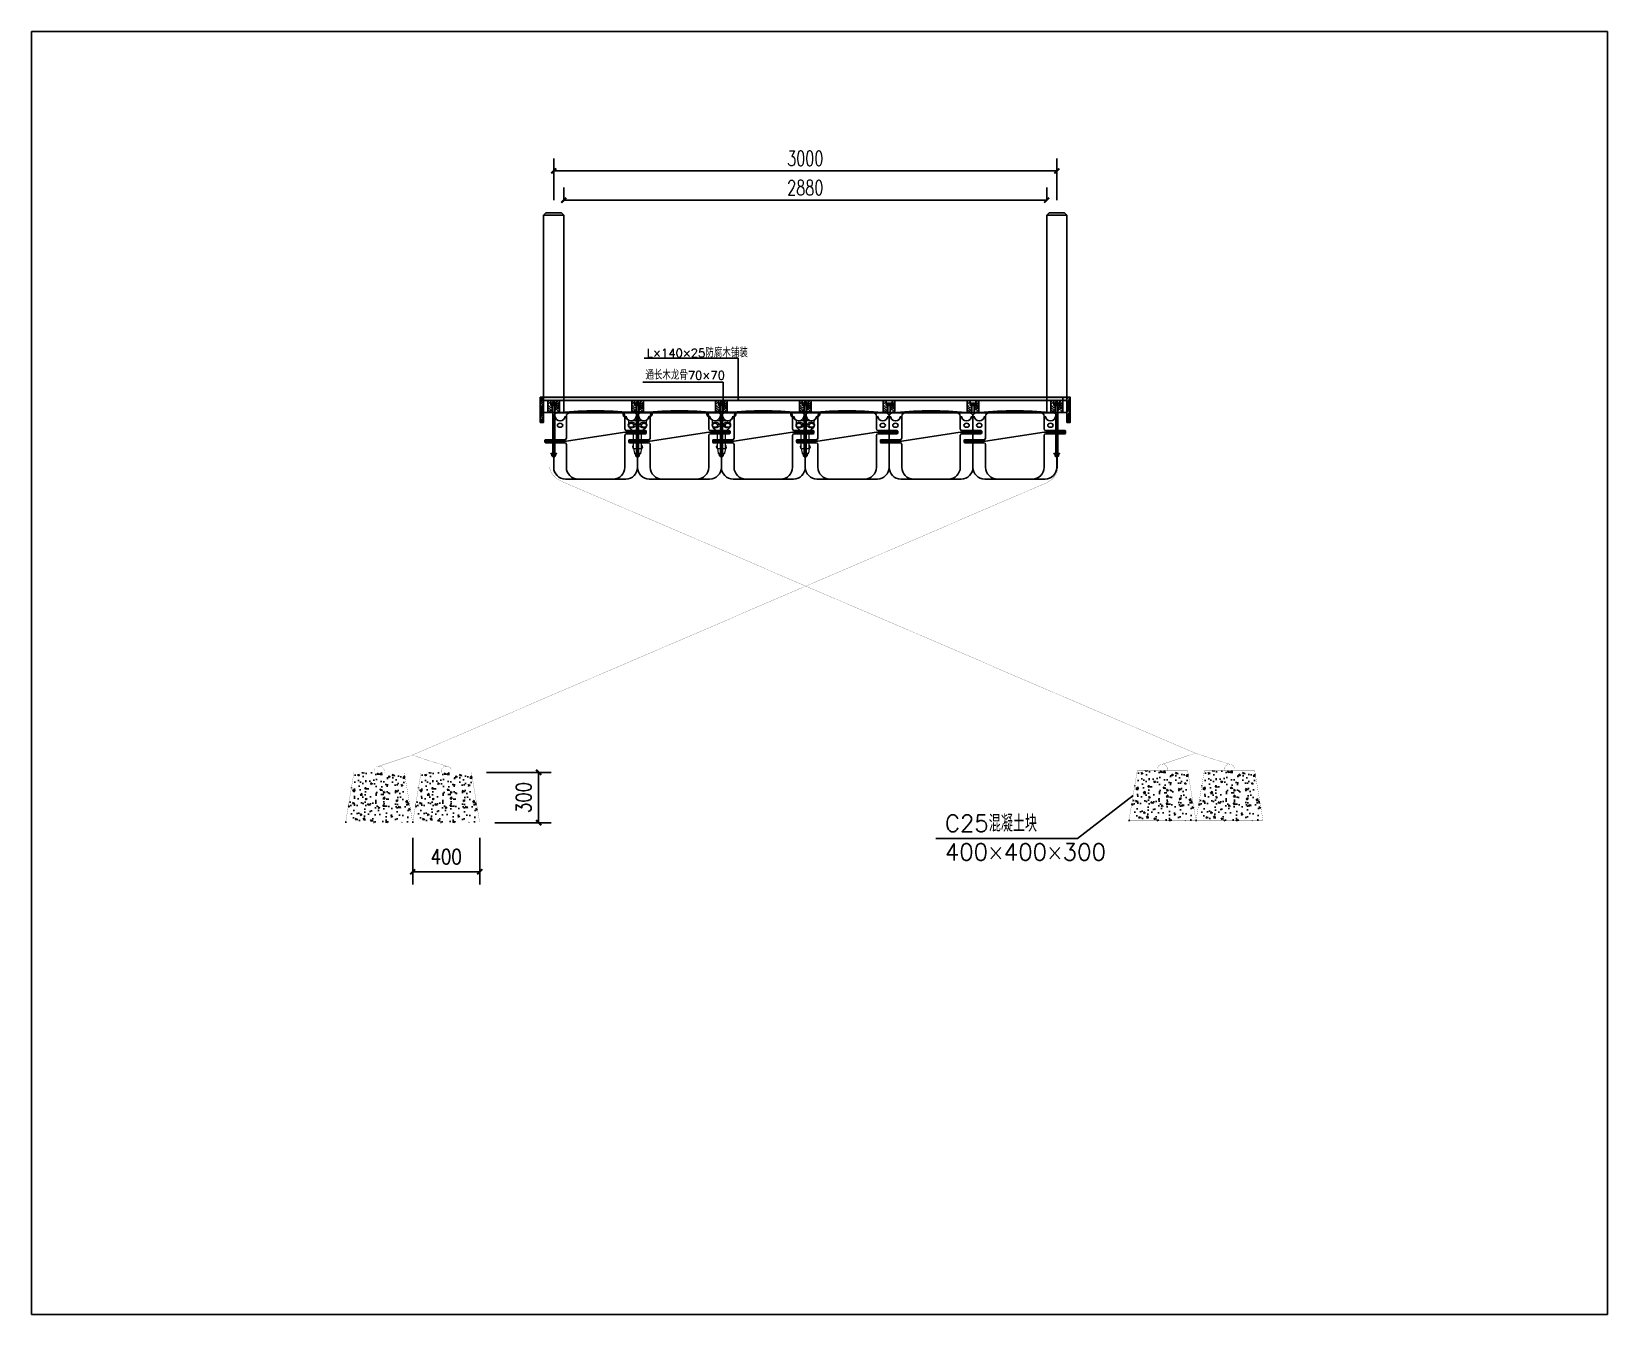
# Model space of a CAD drawing. Header units: millimetres. Extents: x -1822632 to -1305911, y 1206448 to 1536160.
# Drawn here: x -1804420 to -1795022, y 1238661 to 1246308 of the extents above; entities that cross this region are included whole.
import ezdxf

# ---------------------------------------------------------------- set-up
doc = ezdxf.new("R2010")
doc.units = ezdxf.units.MM
doc.header["$LTSCALE"] = 1000
doc.layers.get('0').update_dxf_attribs({"linetype": 'CONTINUOUS'})
doc.layers.get('DEFPOINTS').update_dxf_attribs({"linetype": 'CONTINUOUS'})
for name, color, linetype in [('DIM_LEAD', 3, 'CONTINUOUS'), ('FT', 252, 'CONTINUOUS'), ('PUB_DIM', 3, 'CONTINUOUS'), ('PUB_TEXT', 7, 'CONTINUOUS'), ('W- bollard系船栓', 4, 'CONTINUOUS'), ('固定锚', 38, 'CONTINUOUS'), ('木龙骨', 25, 'CONTINUOUS'), ('栏杆', 16, 'CONTINUOUS'), ('浮栈道码头木地板', 44, 'CONTINUOUS'), ('浮桥木地板', 44, 'CONTINUOUS'), ('短销钉', 253, 'CONTINUOUS')]:
    doc.layers.add(name, color=color, linetype=linetype)
doc.styles.add('_TCH_DIM', font='SIMPLEX.shx', dxfattribs={"width": 0.7, "bigfont": 'GBCBIG.shx'})
doc.styles.add('_TCH_DIM_T3', font='SIMPLEX', dxfattribs={"width": 0.705882, "bigfont": 'GBCBIG'})
doc.styles.add('dim_font', font='SIMPLEX.shx', dxfattribs={"width": 0.8})
doc.dimstyles.new('_T&30', dxfattribs={"dimtxt": 89.25, "dimasz": 30, "dimexe": 75, "dimexo": 90, "dimgap": 30, "dimtad": 1, "dimdec": 0, "dimzin": 0, "dimdsep": 46, "dimtxsty": '_TCH_DIM_T3', "dimblk": 'ARCHTICK', "dimcen": 0.09, "dimclrt": 7, "dimazin": 2, "dimtfac": 1, "dimtdec": 0, "dimtix": 1, "dimtmove": 2, "dimatfit": 3, "dimfxl": 1, "dimtolj": 1, "dimtzin": 0, "dimarcsym": 0})
doc.dimstyles.new('DIMN30', dxfattribs={"dimscale": 0.3, "dimtxt": 300, "dimasz": 100, "dimexe": 250, "dimexo": 300, "dimgap": 150, "dimtad": 1, "dimdec": 0, "dimzin": 0, "dimdsep": 46, "dimtxsty": 'dim_font', "dimblk": 'ARCHTICK', "dimcen": 0.09, "dimclrt": 7, "dimazin": 2, "dimtfac": 1, "dimtdec": 0, "dimtix": 1, "dimtmove": 2, "dimatfit": 3, "dimldrblk": 'ARCHTICK', "dimfxl": 1, "dimtolj": 1, "dimtzin": 0, "dimarcsym": 0})

msp = doc.modelspace()

# ---------------------------------------------------------------- texts
at = {"layer": 'PUB_TEXT', "style": '_TCH_DIM'}
for s, height, p in [('L×140×25防腐木铺装', 50.6383, (-1800750.645, 1244366.782, 0)), ('通长木龙骨70×70', 50.6383, (-1800758.988, 1244233.625, 0)), ('C25混凝土块', 100, (-1798973.117, 1241538.235, 0)), ('400×400×300', 100, (-1798973.117, 1241367.53, 0))]:
    msp.add_text(s, height=height, dxfattribs=at).set_placement(p)

# ---------------------------------------------------------------- blocks, each defined once
blk = doc.blocks.new('_ARCHTICK')
at = {"color": 0, "linetype": 'ByBlock', "const_width": 0.4}
blk.add_lwpolyline([(-0.5, -0.5), (0.5, 0.5)], dxfattribs=at)
blk = doc.blocks.new('*D22')
at = {"layer": 'DEFPOINTS', "color": 0, "transparency": 16777216}
for p in [(-1801796.7, 1241892.3), (-1801395.5, 1241892.3), (-1801746.7, 1241592.3)]:
    blk.add_point(p, dxfattribs=at)
at = {"layer": 'PUB_DIM', "color": 0, "lineweight": -2, "transparency": 16777216}
for p, q in [((-1801706.7, 1241892.3), (-1801320.5, 1241892.3)), ((-1801395.5, 1241592.3), (-1801395.5, 1241892.3)), ((-1801656.7, 1241592.3), (-1801320.5, 1241592.3))]:
    blk.add_line(p, q, dxfattribs=at)
at = {"layer": 'PUB_DIM', "color": 0, "lineweight": -2, "transparency": 16777216, "xscale": 30, "yscale": 30, "zscale": 30}
for p, rotation in [((-1801395.5, 1241892.3), 90), ((-1801395.5, 1241592.3), 270)]:
    blk.add_blockref('_ARCHTICK', p, dxfattribs=dict(at, rotation=rotation))
at = {"layer": 'PUB_DIM', "color": 7, "transparency": 16777216, "insert": (-1801485.5, 1241742.3), "char_height": 90, "attachment_point": 5, "rotation": 90, "style": 'dim_font'}
blk.add_mtext('\\A1;300', dxfattribs=at)
blk = doc.blocks.new('*D23')
at = {"layer": 'DEFPOINTS', "color": 0, "transparency": 16777216}
for p in [(-1802146.7, 1241592.3), (-1801746.7, 1241592.3), (-1801746.7, 1241299.5)]:
    blk.add_point(p, dxfattribs=at)
at = {"layer": 'PUB_DIM', "color": 0, "lineweight": -2, "transparency": 16777216}
for p, q in [((-1802146.7, 1241502.3), (-1802146.7, 1241224.5)), ((-1801746.7, 1241502.3), (-1801746.7, 1241224.5)), ((-1802146.7, 1241299.5), (-1801746.7, 1241299.5))]:
    blk.add_line(p, q, dxfattribs=at)
at = {"layer": 'PUB_DIM', "color": 0, "lineweight": -2, "transparency": 16777216, "xscale": 30, "yscale": 30, "zscale": 30, "rotation": 180}
blk.add_blockref('_ARCHTICK', (-1802146.7, 1241299.5), dxfattribs=at)
at = {"layer": 'PUB_DIM', "color": 0, "lineweight": -2, "transparency": 16777216, "xscale": 30, "yscale": 30, "zscale": 30}
blk.add_blockref('_ARCHTICK', (-1801746.7, 1241299.5), dxfattribs=at)
at = {"layer": 'PUB_DIM', "color": 7, "transparency": 16777216, "insert": (-1801946.7, 1241389.5), "char_height": 90, "attachment_point": 5, "style": 'dim_font'}
blk.add_mtext('\\A1;400', dxfattribs=at)
blk = doc.blocks.new('dxd')
at = {"layer": '短销钉', "lineweight": 13}
for p, q in [((-85.7, 227.1), (-55.8, 200.2)), ((-79, 244.5), (79, 244.5)), ((-77.5, 244.5), (-77.5, 246.5)), ((-77.5, 246.5), (77.5, 246.5)), ((-52.5, 180.1), (-52.5, 192.7)), ((-42.5, 197.2), (42.5, 197.2)), ((52.5, 180.1), (52.5, 192.7)), ((85.7, 227.1), (55.8, 200.2)), ((77.5, 244.5), (77.5, 246.5)), ((-48.8, 152.9), (-27.7, 135.8)), ((-24, 30), (-24, 128)), ((-19.2, 132.8), (19.2, 132.8)), ((24, 30), (24, 128)), ((48.8, 152.9), (27.7, 135.8)), ((-29, 38.9), (-29, 45)), ((-26, 48), (-24, 48)), ((-24, 30), (24, 30)), ((-24, 30), (-18.4, 2)), ((-16, 0), (16, 0)), ((-6, 39), (-6, 44.3)), ((6, 39), (6, 44.3)), ((24, 30), (18.4, 2)), ((26, 48), (24, 48)), ((29, 38.9), (29, 45))]:
    blk.add_line(p, q, dxfattribs=at)
at = {"layer": '短销钉', "lineweight": 13, "ltscale": 0.1}
for p, q in [((-18.4, 2), (-18, 0)), ((-18, 0), (-16, 0)), ((16, 0), (18, 0)), ((18.4, 2), (18, 0))]:
    blk.add_line(p, q, dxfattribs=at)
at = {"layer": '短销钉', "lineweight": 13}
for centre, radius, start, end in [((-79, 234.5), 10, 90, 228.00092), ((0, -1254.1), 1502.6, 87.04345, 92.95655), ((-62.5, 192.7), 10, 0, 48.00092), ((62.5, 192.7), 10, 131.99908, 180), ((79, 234.5), 10, 311.99908, 90), ((-43.5, 170), 13.5, 126.56574, 231), ((-42.5, 160.6), 10, 184.14788, 231), ((-34.5, 185.6), 31.4, 236.13806, 303.55692), ((-34.5, 154.5), 31.4, 56.41658, 122.85309), ((-34, 128), 10, 0, 51), ((-25.5, 170), 13.5, 308.36964, 51.90106), ((25.5, 170), 13.5, 128.09894, 231.63036), ((34.5, 185.6), 31.4, 236.43853, 303.86649), ((34.5, 154.5), 31.3, 57.12872, 123.60194), ((34, 128), 10, 129, 180), ((42.5, 160.6), 10, 309, 355.85212), ((43.5, 170), 13.5, 309, 53.43426), ((-26, 45), 3, 90, 180), ((-16, 2.5), 2.5, 191.30993, 270), ((-3, 44.3), 3, 115.37693, 180), ((0, 38), 10, 64.62307, 115.37693), ((3, 44.3), 3, 0, 64.62307), ((16, 2.5), 2.5, 270, 348.69007), ((26, 45), 3, 0, 90)]:
    blk.add_arc(centre, radius, start, end, dxfattribs=at)
for centre, major_axis, start_param, end_param in [((-23, 38.9), (0, -9), 4.712389, 6.115737), ((0, 39), (0, 9), 1.570796, 4.712389)]:
    blk.add_ellipse(centre, major_axis=major_axis, ratio=0.666667, start_param=start_param, end_param=end_param, dxfattribs=at)
at = {"layer": '短销钉', "lineweight": 13, "extrusion": (0, 0, -1)}
blk.add_ellipse((23, 38.9), major_axis=(0, -9), ratio=0.666667, start_param=4.712389, end_param=6.115737, dxfattribs=at)
blk = doc.blocks.new('ft')
at = {"layer": 'FT'}
for p, q in [((-230, 395), (230, 395)), ((-208.5, 397), (208.2, 397)), ((-208.5, 397), (-208.5, 395)), ((208.2, 397), (208.2, 395)), ((-250, 234.5), (-250, 375)), ((-174.3, 244.5), (-174.3, 375)), ((174.3, 298.5), (174.3, 375)), ((184.3, 288.5), (298.1, 288.5)), ((250, 375), (250, 288.5)), ((-302, 225.5), (-174.3, 225.5)), ((-298, 234.5), (-184.3, 234.5)), ((-298, 216.5), (-184.3, 216.5)), ((-250, 70), (-250, 216.5)), ((174.3, 279.5), (-174.3, 225.5)), ((-174.3, 206.5), (-174.3, 70)), ((174.3, 279.5), (302.1, 279.5)), ((174.3, 260.5), (174.3, 70)), ((184.3, 270.5), (298.1, 270.5)), ((250, 270.5), (250, 70)), ((-180, 0), (180, 0))]:
    blk.add_line(p, q, dxfattribs=at)
at = {"layer": 'FT', "ltscale": 0.5}
for p, q in [((302.1, 284.5), (302.1, 274.5)), ((-302, 230.5), (-302, 220.5))]:
    blk.add_line(p, q, dxfattribs=at)
at = {"layer": 'FT'}
for centre, radius, start, end in [((-230, 375), 20, 90, 180), ((-0.2, -1768.5), 2175.5, 84.50426, 95.49574), ((-154.3, 375), 20, 90, 180), ((154.3, 375), 20, 0, 90), ((230, 375), 20, 0, 90), ((184.3, 298.5), 10, 180, 270), ((-298, 220.5), 4, 180, 270), ((-184.3, 244.5), 10, 270, 0), ((-184.3, 206.5), 10, 0, 90), ((184.3, 260.5), 10, 90, 180), ((298.1, 274.5), 4, 270, 0), ((-180, 70), 70, 180, 270), ((-104.3, 70), 70, 180, 270), ((104.3, 70), 70, 270, 0), ((180, 70), 70, 270, 0)]:
    blk.add_arc(centre, radius, start, end, dxfattribs=at)
at = {"layer": 'FT', "ltscale": 0.5}
for centre, start, end in [((298.1, 284.5), 0, 90), ((-298, 230.5), 90, 180)]:
    blk.add_arc(centre, 4, start, end, dxfattribs=at)
at = {"layer": 'FT', "extrusion": (0, 0, -1)}
blk.add_ellipse((-212.1, 375), major_axis=(-30.4, 0), ratio=0.921809, start_param=3.141593, end_param=6.283185, dxfattribs=at)
at = {"layer": 'FT'}
blk.add_ellipse((-212.1, 320.5), major_axis=(-16, 0), ratio=0.75, dxfattribs=at)
blk.add_ellipse((211.9, 375.4), major_axis=(30.4, 0.1), ratio=0.921809, start_param=3.141593, end_param=6.283185, dxfattribs=at)
at = {"layer": 'FT', "extrusion": (0, 0, -1)}
blk.add_ellipse((212.1, 320.5), major_axis=(16, 0), ratio=0.75, dxfattribs=at)
blk = doc.blocks.new('*D21')
at = {"layer": 'DEFPOINTS', "color": 0, "transparency": 16777216}
for p in [(-1798305.8, 1245477.2), (-1801305.8, 1245212.9, 0), (-1798305.8, 1245212.9, 0)]:
    blk.add_point(p, dxfattribs=at)
at = {"layer": 'PUB_DIM', "color": 0, "lineweight": -2, "transparency": 16777216}
for p, q in [((-1801305.8, 1245302.9), (-1801305.8, 1245552.2)), ((-1798305.8, 1245302.9), (-1798305.8, 1245552.2)), ((-1801305.8, 1245477.2), (-1798305.8, 1245477.2))]:
    blk.add_line(p, q, dxfattribs=at)
at = {"layer": 'PUB_DIM', "color": 0, "lineweight": -2, "transparency": 16777216, "xscale": 30, "yscale": 30, "zscale": 30, "rotation": 180}
blk.add_blockref('_ARCHTICK', (-1801305.8, 1245477.2), dxfattribs=at)
at = {"layer": 'PUB_DIM', "color": 0, "lineweight": -2, "transparency": 16777216, "xscale": 30, "yscale": 30, "zscale": 30}
blk.add_blockref('_ARCHTICK', (-1798305.8, 1245477.2), dxfattribs=at)
at = {"layer": 'PUB_DIM', "color": 7, "transparency": 16777216, "insert": (-1799805.8, 1245551.8), "char_height": 89.25, "attachment_point": 5, "style": '_TCH_DIM_T3'}
blk.add_mtext('\\A1;3000', dxfattribs=at)
blk = doc.blocks.new('*D24')
at = {"layer": 'DEFPOINTS', "color": 0, "transparency": 16777216}
for p in [(-1798365.8, 1245303.1), (-1801245.8, 1245213.1, 0), (-1798365.8, 1245213.1, 0)]:
    blk.add_point(p, dxfattribs=at)
at = {"layer": 'PUB_DIM', "color": 0, "lineweight": -2, "transparency": 16777216}
for p, q in [((-1801245.8, 1245303.1), (-1801245.8, 1245378.1)), ((-1798365.8, 1245303.1), (-1798365.8, 1245378.1)), ((-1801245.8, 1245303.1), (-1798365.8, 1245303.1))]:
    blk.add_line(p, q, dxfattribs=at)
at = {"layer": 'PUB_DIM', "color": 0, "lineweight": -2, "transparency": 16777216, "xscale": 30, "yscale": 30, "zscale": 30, "rotation": 180}
blk.add_blockref('_ARCHTICK', (-1801245.8, 1245303.1), dxfattribs=at)
at = {"layer": 'PUB_DIM', "color": 0, "lineweight": -2, "transparency": 16777216, "xscale": 30, "yscale": 30, "zscale": 30}
blk.add_blockref('_ARCHTICK', (-1798365.8, 1245303.1), dxfattribs=at)
at = {"layer": 'PUB_DIM', "color": 7, "transparency": 16777216, "insert": (-1799805.8, 1245377.7), "char_height": 89.25, "attachment_point": 5, "style": '_TCH_DIM_T3'}
blk.add_mtext('\\A1;2880', dxfattribs=at)

# ---------------------------------------------------------------- dimensions: what is measured, and where the dimension line sits
at = {"layer": 'PUB_DIM'}
for base, p1, p2, picture, middle in [((-1798305.831, 1245477.212), (-1801305.831, 1245212.896, 0), (-1798305.831, 1245212.896, 0), '*D21', (-1799805.831, 1245551.837)), ((-1798365.831, 1245303.055), (-1801245.831, 1245213.055, 0), (-1798365.831, 1245213.055, 0), '*D24', (-1799805.831, 1245377.68))]:
    dim = msp.add_linear_dim(base=base, p1=p1, p2=p2, dimstyle='_T&30', dxfattribs=at)
    dim.commit()
    dim.dimension.update_dxf_attribs({"geometry": picture, "text_midpoint": middle})
at = {"layer": 'PUB_DIM', "color": 3}
dim = msp.add_linear_dim(base=(-1801395.501, 1241892.331, 0), p1=(-1801746.733, 1241592.331, 0), p2=(-1801796.733, 1241892.331, 0), angle=90, dimstyle='DIMN30', dxfattribs=at)
dim.commit()
dim.dimension.update_dxf_attribs({"geometry": '*D22', "text_midpoint": (-1801485.501, 1241742.331, 0)})
dim = msp.add_linear_dim(base=(-1801746.733, 1241299.504, 0), p1=(-1802146.733, 1241592.331, 0), p2=(-1801746.733, 1241592.331, 0), dimstyle='DIMN30', dxfattribs=at)
dim.commit()
dim.dimension.update_dxf_attribs({"geometry": '*D23', "text_midpoint": (-1801946.733, 1241389.504, 0)})

# ---------------------------------------------------------------- hatches: boundary and pattern name
h = msp.add_hatch()
h.set_pattern_fill('木纹01', color=8, scale=25, style=0)
h.set_pattern_definition([(0, (-1808184.52, 1241661.33), (100, 100), [5, -95]), (0, (-1808254.52, 1241671.33), (100, 100), [10, -90]), (0, (-1808189.52, 1241676.33), (100, 100), [5, -95]), (0, (-1808249.52, 1241686.33), (100, 100), [5, -95]), (0, (-1808189.52, 1241691.33), (100, 100), [5, -95]), (0, (-1808244.52, 1241696.33), (100, 100), [5, -95]), (0, (-1808189.52, 1241701.33), (100, 100), [5, -95]), (0, (-1808244.52, 1241711.33), (100, 100), [5, -55, 5, -35]), (0, (-1808244.52, 1241721.33), (100, 100), [10, -50, 5, -35]), (0, (-1808249.52, 1241736.33), (100, 100), [5, -15, 5, -40, 5, -30]), (0, (-1808254.52, 1241746.33), (100, 100), [5, -20, 10, -65]), (0, (-1808189.52, 1241751.33), (100, 100), [5, -95]), (0, (-1808254.52, 1241756.33), (100, 100), [5, -25, 5, -65]), (45, (-1808264.52, 1241661.33), (1e-14, 100), [14.1421, -127.2793]), (45, (-1808179.52, 1241661.33), (1e-14, 100), [28.2843, -113.1371]), (45, (-1808179.52, 1241711.33), (1e-14, 100), [7.071, -134.3504]), (45, (-1808264.52, 1241721.33), (1e-14, 100), [21.2132, -120.2082]), (45, (-1808179.52, 1241721.33), (1e-14, 100), [35.3553, -106.066]), (45, (-1808179.52, 1241736.33), (1e-14, 100), [21.2132, -120.2082]), (315, (-1808199.52, 1241746.33), (100, -2e-14), [7.071, -134.3504]), (315, (-1808234.52, 1241666.33), (100, -2e-14), [14.1421, -127.2793]), (315, (-1808229.52, 1241706.33), (100, -2e-14), [14.1421, -127.2793]), (315, (-1808199.52, 1241686.33), (100, -2e-14), [14.1421, -127.2793]), (315, (-1808204.52, 1241726.33), (100, -2e-14), [14.1421, -127.2793]), (315, (-1808199.52, 1241736.33), (100, -2e-14), [21.2132, -120.2082]), (315, (-1808224.52, 1241676.33), (100, -2e-14), [21.2132, -120.2082]), (315, (-1808209.52, 1241681.33), (100, -2e-14), [21.2132, -120.2082]), (315, (-1808224.52, 1241716.33), (100, -2e-14), [21.2132, -120.2082]), (315, (-1808214.52, 1241721.33), (100, -2e-14), [21.2132, -120.2082]), (26.56505, (-1808259.52, 1241681.33), (100, 4e-08), [11.1803, -212.4265]), (26.56505, (-1808184.52, 1241676.33), (100, 4e-08), [44.7214, -178.8854]), (26.56505, (-1808184.52, 1241691.33), (100, 4e-08), [44.7214, -178.8854]), (26.56505, (-1808184.52, 1241701.33), (100, 4e-08), [44.7214, -67, 22.361, -89.5244]), (26.56505, (-1808174.52, 1241716.33), (100, 4e-08), [11.1803, -212.4265]), (26.56505, (-1808264.52, 1241751.33), (100, 4e-08), [11.1803, -212.4265]), (26.56505, (-1808184.52, 1241751.33), (100, 4e-08), [22.3607, -201.2461]), (333.43495, (-1808209.52, 1241661.33), (100, -4e-08), [22.3607, -201.2461]), (333.43495, (-1808244.52, 1241686.33), (100, -4e-08), [22.3607, -201.2461]), (333.43495, (-1808244.52, 1241671.33), (100, -4e-08), [11.1803, -212.4261]), (333.43495, (-1808239.52, 1241696.33), (100, -4e-08), [33.541, -190.0658]), (333.43495, (-1808219.52, 1241696.33), (100, -4e-08), [22.3607, -201.2461]), (333.43495, (-1808209.52, 1241701.33), (100, -4e-08), [22.3607, -201.2461]), (333.43495, (-1808239.52, 1241711.33), (100, -4e-08), [11.1803, -212.4261]), (333.43495, (-1808234.52, 1241721.33), (100, -4e-08), [11.1803, -212.4261]), (333.43495, (-1808194.52, 1241741.33), (100, -4e-08), [11.1803, -212.4261]), (333.43495, (-1808199.52, 1241706.33), (100, -4e-08), [11.1803, -212.4261]), (333.43495, (-1808244.52, 1241736.33), (100, -4e-08), [33.541, -190.0658]), (333.43495, (-1808249.52, 1241746.33), (100, -4e-08), [22.3607, -201.2461]), (333.43495, (-1808194.52, 1241716.33), (100, -4e-08), [11.18, -100.62, 11.18, -100.6268]), (333.43495, (-1808224.52, 1241736.33), (100, -4e-08), [22.3607, -201.2461]), (333.43495, (-1808219.52, 1241746.33), (100, -4e-08), [22.3607, -201.2461]), (333.43495, (-1808249.52, 1241756.33), (100, -4e-08), [22.3607, -201.2461]), (333.43495, (-1808219.52, 1241756.33), (100, -4e-08), [22.3607, -201.2461])])
edge = h.paths.add_edge_path()
edge.add_line((-1798245.831, 1244128.135), (-1801365.827, 1244128.135))
edge.add_line((-1801365.827, 1244128.135), (-1801365.835, 1244108.135))
edge.add_line((-1801365.835, 1244108.135), (-1798245.835, 1244108.135))
at = {"layer": '固定锚'}
h = msp.add_hatch(dxfattribs=at)
h.set_pattern_fill('AR-CONC', color=256, scale=0.5, style=0)
h.set_pattern_definition([(50, (-2268844.085, 545180.36), (91.0923345, -7.969543), [9.525, -104.775]), (355, (-2268844.085, 545180.36), (-17.621413, 95.528321), [7.62, -83.82]), (100.451, (-2268836.49, 545179.695), (73.471251, 87.558344), [8.095, -89.045]), (46.1842, (-2268844.09, 545205.76), (135.53952, -21.021164), [14.2875, -157.1625]), (96.6356, (-2268832.79, 545204.01), (118.702117, 123.712778), [12.1425, -133.5675]), (351.184, (-2268844.09, 545205.76), (118.702303, 123.71256), [11.43, -125.73]), (21, (-2268831.385, 545199.41), (75.80744, -51.132759), [9.525, -104.775]), (326, (-2268831.385, 545199.41), (30.901014, 92.093983), [7.62, -83.82]), (71.4514, (-2268825.07, 545195.15), (106.708245, 40.961429), [8.095, -89.045]), (37.5, (-2268844.085, 545180.36), (1.5443016, 42.2775194), [0, -82.804, 0, -85.09, 0, -84.1375]), (7.5, (-2268844.085, 545180.36), (33.4098313, 50.0902874), [0, -48.514, 0, -80.899, 0, -32.0675]), (327.5, (-2268872.406, 545180.36), (67.7952976, -2.864372), [0, -31.75, 0, -99.06, 0, -131.445]), (317.5, (-2268885.106, 545180.36), (74.0645907, 12.7132455), [0, -41.275, 0, -65.786, 0, -93.345])])
h.paths.add_polyline_path([(-1802496.733, 1241892.331), (-1802546.733, 1241592.331), (-1802146.733, 1241592.331), (-1802196.733, 1241892.331), (-1802316.705, 1241892.331)])
h = msp.add_hatch(dxfattribs=at)
h.set_pattern_fill('AR-CONC', color=256, scale=0.5, style=0)
h.set_pattern_definition([(50, (-2268444.085, 545180.36), (91.0923345, -7.969543), [9.525, -104.775]), (355, (-2268444.085, 545180.36), (-17.621413, 95.528321), [7.62, -83.82]), (100.451, (-2268436.49, 545179.695), (73.471251, 87.558344), [8.095, -89.045]), (46.1842, (-2268444.09, 545205.76), (135.53952, -21.021164), [14.2875, -157.1625]), (96.6356, (-2268432.79, 545204.01), (118.702117, 123.712778), [12.1425, -133.5675]), (351.184, (-2268444.09, 545205.76), (118.702303, 123.71256), [11.43, -125.73]), (21, (-2268431.385, 545199.41), (75.80744, -51.132759), [9.525, -104.775]), (326, (-2268431.385, 545199.41), (30.901014, 92.093983), [7.62, -83.82]), (71.4514, (-2268425.07, 545195.15), (106.708245, 40.961429), [8.095, -89.045]), (37.5, (-2268444.085, 545180.36), (1.5443016, 42.2775194), [0, -82.804, 0, -85.09, 0, -84.1375]), (7.5, (-2268444.085, 545180.36), (33.4098313, 50.0902874), [0, -48.514, 0, -80.899, 0, -32.0675]), (327.5, (-2268472.406, 545180.36), (67.7952976, -2.864372), [0, -31.75, 0, -99.06, 0, -131.445]), (317.5, (-2268485.106, 545180.36), (74.0645907, 12.7132455), [0, -41.275, 0, -65.786, 0, -93.345])])
h.paths.add_polyline_path([(-1802096.733, 1241892.331), (-1802146.733, 1241592.331), (-1801746.733, 1241592.331), (-1801796.733, 1241892.331), (-1801916.705, 1241892.331)])
h = msp.add_hatch(dxfattribs=at)
h.set_pattern_fill('AR-CONC', color=256, scale=0.5, style=0)
h.set_pattern_definition([(50, (-2264173.31, 545191.51), (91.0923345, -7.969543), [9.525, -104.775]), (355, (-2264173.31, 545191.51), (-17.621413, 95.528321), [7.62, -83.82]), (100.451, (-2264165.72, 545190.845), (73.471251, 87.558344), [8.095, -89.045]), (46.1842, (-2264173.31, 545216.91), (135.53952, -21.021164), [14.2875, -157.1625]), (96.6356, (-2264162.01, 545215.16), (118.702117, 123.712778), [12.1425, -133.5675]), (351.184, (-2264173.31, 545216.91), (118.702303, 123.71256), [11.43, -125.73]), (21, (-2264160.61, 545210.56), (75.80744, -51.132759), [9.525, -104.775]), (326, (-2264160.61, 545210.56), (30.901014, 92.093983), [7.62, -83.82]), (71.4514, (-2264154.29, 545206.3), (106.708245, 40.961429), [8.095, -89.045]), (37.5, (-2264173.308, 545191.51), (1.5443016, 42.2775194), [0, -82.804, 0, -85.09, 0, -84.1375]), (7.5, (-2264173.31, 545191.51), (33.4098313, 50.0902874), [0, -48.514, 0, -80.899, 0, -32.0675]), (327.5, (-2264201.63, 545191.51), (67.7952976, -2.864372), [0, -31.75, 0, -99.06, 0, -131.445]), (317.5, (-2264214.33, 545191.51), (74.0645907, 12.7132455), [0, -41.275, 0, -65.786, 0, -93.345])])
h.paths.add_polyline_path([(-1797825.956, 1241903.482), (-1797875.956, 1241603.482), (-1797475.956, 1241603.482), (-1797525.956, 1241903.482), (-1797645.928, 1241903.482)])
h = msp.add_hatch(dxfattribs=at)
h.set_pattern_fill('AR-CONC', color=256, scale=0.5, style=0)
h.set_pattern_definition([(50, (-2263773.31, 545191.51), (91.0923345, -7.969543), [9.525, -104.775]), (355, (-2263773.31, 545191.51), (-17.621413, 95.528321), [7.62, -83.82]), (100.451, (-2263765.72, 545190.845), (73.471251, 87.558344), [8.095, -89.045]), (46.1842, (-2263773.31, 545216.91), (135.53952, -21.021164), [14.2875, -157.1625]), (96.6356, (-2263762.01, 545215.16), (118.702117, 123.712778), [12.1425, -133.5675]), (351.184, (-2263773.31, 545216.91), (118.702303, 123.71256), [11.43, -125.73]), (21, (-2263760.61, 545210.56), (75.80744, -51.132759), [9.525, -104.775]), (326, (-2263760.61, 545210.56), (30.901014, 92.093983), [7.62, -83.82]), (71.4514, (-2263754.29, 545206.3), (106.708245, 40.961429), [8.095, -89.045]), (37.5, (-2263773.308, 545191.51), (1.5443016, 42.2775194), [0, -82.804, 0, -85.09, 0, -84.1375]), (7.5, (-2263773.31, 545191.51), (33.4098313, 50.0902874), [0, -48.514, 0, -80.899, 0, -32.0675]), (327.5, (-2263801.63, 545191.51), (67.7952976, -2.864372), [0, -31.75, 0, -99.06, 0, -131.445]), (317.5, (-2263814.33, 545191.51), (74.0645907, 12.7132455), [0, -41.275, 0, -65.786, 0, -93.345])])
h.paths.add_polyline_path([(-1797425.956, 1241903.482), (-1797475.956, 1241603.482), (-1797075.956, 1241603.482), (-1797125.956, 1241903.482), (-1797245.928, 1241903.482)])
at = {"layer": '木龙骨', "lineweight": 5}
h = msp.add_hatch(dxfattribs=at)
h.set_pattern_fill('HOUND', color=8, scale=20, angle=45, style=0)
h.set_pattern_definition([(45, (-1815223.206, 1239214.526), (20.205576, 33.6759605), [152.4, -76.2]), (135, (-1815223.206, 1239214.526), (20.205576, -33.6759605), [152.4, -76.2])])
h.paths.add_polyline_path([(-1801270.831, 1244038.135), (-1801270.831, 1244108.135), (-1801288.331, 1244108.135), (-1801288.331, 1244078.135), (-1801298.831, 1244078.135), (-1801298.831, 1244038.135)])
h.paths.add_polyline_path([(-1801340.831, 1244038.135), (-1801312.831, 1244038.135), (-1801312.831, 1244078.135), (-1801323.331, 1244078.135), (-1801323.331, 1244108.135), (-1801340.831, 1244108.135)])
h = msp.add_hatch(dxfattribs=at)
h.set_pattern_fill('HOUND', color=8, scale=20, angle=45, style=0)
h.set_pattern_definition([(45, (-1814723.206, 1239214.526), (20.205576, 33.6759605), [152.4, -76.2]), (135, (-1814723.206, 1239214.526), (20.205576, -33.6759605), [152.4, -76.2])])
h.paths.add_polyline_path([(-1800770.831, 1244038.135), (-1800770.831, 1244108.135), (-1800788.331, 1244108.135), (-1800788.331, 1244078.135), (-1800798.831, 1244078.135), (-1800798.831, 1244038.135)])
h.paths.add_polyline_path([(-1800840.831, 1244038.135), (-1800812.831, 1244038.135), (-1800812.831, 1244078.135), (-1800823.331, 1244078.135), (-1800823.331, 1244108.135), (-1800840.831, 1244108.135)])
h = msp.add_hatch(dxfattribs=at)
h.set_pattern_fill('HOUND', color=8, scale=20, angle=45, style=0)
h.set_pattern_definition([(45, (-1814223.206, 1239214.526), (20.205576, 33.6759605), [152.4, -76.2]), (135, (-1814223.206, 1239214.526), (20.205576, -33.6759605), [152.4, -76.2])])
h.paths.add_polyline_path([(-1800270.831, 1244038.135), (-1800270.831, 1244108.135), (-1800288.331, 1244108.135), (-1800288.331, 1244078.135), (-1800298.831, 1244078.135), (-1800298.831, 1244038.135)])
h.paths.add_polyline_path([(-1800340.831, 1244038.135), (-1800312.831, 1244038.135), (-1800312.831, 1244078.135), (-1800323.331, 1244078.135), (-1800323.331, 1244108.135), (-1800340.831, 1244108.135)])
h = msp.add_hatch(dxfattribs=at)
h.set_pattern_fill('HOUND', color=8, scale=20, angle=45, style=0)
h.set_pattern_definition([(45, (-1813723.206, 1239214.526), (20.205576, 33.6759605), [152.4, -76.2]), (135, (-1813723.206, 1239214.526), (20.205576, -33.6759605), [152.4, -76.2])])
h.paths.add_polyline_path([(-1799770.831, 1244038.135), (-1799770.831, 1244108.135), (-1799788.331, 1244108.135), (-1799788.331, 1244078.135), (-1799798.831, 1244078.135), (-1799798.831, 1244038.135)])
h.paths.add_polyline_path([(-1799840.831, 1244038.135), (-1799812.831, 1244038.135), (-1799812.831, 1244078.135), (-1799823.331, 1244078.135), (-1799823.331, 1244108.135), (-1799840.831, 1244108.135)])
h = msp.add_hatch(dxfattribs=at)
h.set_pattern_fill('HOUND', color=8, scale=20, angle=45, style=0)
h.set_pattern_definition([(45, (-1813223.206, 1239214.526), (20.205576, 33.6759605), [152.4, -76.2]), (135, (-1813223.206, 1239214.526), (20.205576, -33.6759605), [152.4, -76.2])])
h.paths.add_polyline_path([(-1799270.831, 1244038.135), (-1799270.831, 1244108.135), (-1799288.331, 1244108.135), (-1799288.331, 1244078.135), (-1799298.831, 1244078.135), (-1799298.831, 1244038.135)])
h.paths.add_polyline_path([(-1799340.831, 1244038.135), (-1799312.831, 1244038.135), (-1799312.831, 1244078.135), (-1799323.331, 1244078.135), (-1799323.331, 1244108.135), (-1799340.831, 1244108.135)])
h = msp.add_hatch(dxfattribs=at)
h.set_pattern_fill('HOUND', color=8, scale=20, angle=45, style=0)
h.set_pattern_definition([(45, (-1812723.206, 1239214.526), (20.205576, 33.6759605), [152.4, -76.2]), (135, (-1812723.206, 1239214.526), (20.205576, -33.6759605), [152.4, -76.2])])
h.paths.add_polyline_path([(-1798770.831, 1244038.135), (-1798770.831, 1244108.135), (-1798788.331, 1244108.135), (-1798788.331, 1244078.135), (-1798798.831, 1244078.135), (-1798798.831, 1244038.135)])
h.paths.add_polyline_path([(-1798840.831, 1244038.135), (-1798812.831, 1244038.135), (-1798812.831, 1244078.135), (-1798823.331, 1244078.135), (-1798823.331, 1244108.135), (-1798840.831, 1244108.135)])
h = msp.add_hatch(dxfattribs=at)
h.set_pattern_fill('HOUND', color=8, scale=20, angle=45, style=0)
h.set_pattern_definition([(45, (-1812223.206, 1239214.526), (20.205576, 33.6759605), [152.4, -76.2]), (135, (-1812223.206, 1239214.526), (20.205576, -33.6759605), [152.4, -76.2])])
h.paths.add_polyline_path([(-1798270.831, 1244038.135), (-1798270.831, 1244108.135), (-1798288.331, 1244108.135), (-1798288.331, 1244078.135), (-1798298.831, 1244078.135), (-1798298.831, 1244038.135)])
h.paths.add_polyline_path([(-1798340.831, 1244038.135), (-1798312.831, 1244038.135), (-1798312.831, 1244078.135), (-1798323.331, 1244078.135), (-1798323.331, 1244108.135), (-1798340.831, 1244108.135)])
at = {"layer": '浮桥木地板'}
h = msp.add_hatch(dxfattribs=at)
h.set_pattern_fill('木纹01', color=256, scale=20, angle=90)
h.set_pattern_definition([(90, (-2094670.5, 690159.68), (-80, 80), [4, -76]), (90, (-2094678.5, 690103.68), (-80, 80), [8, -72]), (90, (-2094682.5, 690155.68), (-80, 80), [4, -76]), (90, (-2094690.5, 690107.68), (-80, 80), [4, -76]), (90, (-2094694.5, 690155.68), (-80, 80), [4, -76]), (90, (-2094698.5, 690111.68), (-80, 80), [4, -76]), (90, (-2094702.5, 690155.68), (-80, 80), [4, -76]), (90, (-2094710.5, 690111.68), (-80, 80), [4, -44, 4, -28]), (90, (-2094718.5, 690111.68), (-80, 80), [8, -40, 4, -28]), (90, (-2094730.5, 690107.68), (-80, 80), [4, -12, 4, -32, 4, -24]), (90, (-2094738.5, 690103.68), (-80, 80), [4, -16, 8, -52]), (90, (-2094742.5, 690155.68), (-80, 80), [4, -76]), (90, (-2094746.5, 690103.68), (-80, 80), [4, -20, 4, -52]), (135, (-2094670.5, 690095.677), (-80, 1e-14), [11.31368, -101.823405]), (135, (-2094670.5, 690163.677), (-80, 1e-14), [22.627416, -90.509669]), (135, (-2094710.5, 690163.677), (-80, 1e-14), [5.6568, -107.480285]), (135, (-2094718.5, 690095.677), (-80, 1e-14), [16.97056, -96.166525]), (135, (-2094718.5, 690163.677), (-80, 1e-14), [28.284272, -84.852813]), (135, (-2094730.5, 690163.677), (-80, 1e-14), [16.97056, -96.166525]), (45, (-2094738.5, 690147.677), (2e-14, 80), [5.6568, -107.480285]), (45, (-2094674.5, 690119.677), (2e-14, 80), [11.31368, -101.823405]), (45, (-2094706.5, 690123.677), (2e-14, 80), [11.31368, -101.823405]), (45, (-2094690.5, 690147.677), (2e-14, 80), [11.31368, -101.823405]), (45, (-2094722.5, 690143.677), (2e-14, 80), [11.31368, -101.823405]), (45, (-2094730.5, 690147.677), (2e-14, 80), [16.97056, -96.166525]), (45, (-2094682.5, 690127.677), (2e-14, 80), [16.97056, -96.166525]), (45, (-2094686.5, 690139.677), (2e-14, 80), [16.97056, -96.166525]), (45, (-2094714.5, 690127.677), (2e-14, 80), [16.97056, -96.166525]), (45, (-2094718.5, 690135.677), (2e-14, 80), [16.97056, -96.166525]), (116.565051, (-2094686.5, 690099.677), (-3e-08, 80), [8.944271, -169.941166]), (116.565051, (-2094682.5, 690159.677), (-3e-08, 80), [35.777088, -143.10835]), (116.565051, (-2094694.5, 690159.677), (-3e-08, 80), [35.777088, -143.10835]), (116.565051, (-2094702.5, 690159.677), (-3e-08, 80), [35.77712, -53.6, 17.8888, -71.619518]), (116.565051, (-2094714.5, 690167.677), (-3e-08, 80), [8.944271, -169.941166]), (116.565051, (-2094742.5, 690095.677), (-3e-08, 80), [8.944271, -169.941166]), (116.565051, (-2094742.5, 690159.677), (-3e-08, 80), [17.888544, -160.996894]), (63.434949, (-2094670.5, 690139.677), (3e-08, 80), [17.888544, -160.996894]), (63.434949, (-2094690.5, 690111.677), (3e-08, 80), [17.888544, -160.996894]), (63.434949, (-2094678.5, 690111.677), (3e-08, 80), [8.944271, -169.940894]), (63.434949, (-2094698.5, 690115.677), (3e-08, 80), [26.832816, -152.052622]), (63.434949, (-2094698.5, 690131.677), (3e-08, 80), [17.888544, -160.996894]), (63.434949, (-2094702.5, 690139.677), (3e-08, 80), [17.888544, -160.996894]), (63.434949, (-2094710.5, 690115.677), (3e-08, 80), [8.944271, -169.940894]), (63.434949, (-2094718.5, 690119.677), (3e-08, 80), [8.944271, -169.940894]), (63.434949, (-2094734.5, 690151.677), (3e-08, 80), [8.944271, -169.940894]), (63.434949, (-2094706.5, 690147.677), (3e-08, 80), [8.944271, -169.940894]), (63.434949, (-2094730.5, 690111.677), (3e-08, 80), [26.832816, -152.052622]), (63.434949, (-2094738.5, 690107.677), (3e-08, 80), [17.888544, -160.996894]), (63.434949, (-2094714.5, 690151.677), (3e-08, 80), [8.944, -80.496, 8.944, -80.501438]), (63.434949, (-2094730.5, 690127.677), (3e-08, 80), [17.888544, -160.996894]), (63.434949, (-2094738.5, 690131.677), (3e-08, 80), [17.888544, -160.996894]), (63.434949, (-2094746.5, 690107.677), (3e-08, 80), [17.888544, -160.996894]), (63.434949, (-2094746.5, 690131.677), (3e-08, 80), [17.888544, -160.996894])])
h.paths.add_polyline_path([(-1801365.831, 1244128.135), (-1801385.831, 1244128.135), (-1801385.831, 1243978.135), (-1801365.831, 1243978.135)])
h = msp.add_hatch(dxfattribs=at)
h.set_pattern_fill('木纹01', color=256, scale=20, angle=90)
h.set_pattern_definition([(90, (-2093760.495, 690159.68), (-80, 80), [4, -76]), (90, (-2093768.495, 690103.68), (-80, 80), [8, -72]), (90, (-2093772.495, 690155.68), (-80, 80), [4, -76]), (90, (-2093780.495, 690107.68), (-80, 80), [4, -76]), (90, (-2093784.495, 690155.68), (-80, 80), [4, -76]), (90, (-2093788.495, 690111.68), (-80, 80), [4, -76]), (90, (-2093792.495, 690155.68), (-80, 80), [4, -76]), (90, (-2093800.495, 690111.68), (-80, 80), [4, -44, 4, -28]), (90, (-2093808.495, 690111.68), (-80, 80), [8, -40, 4, -28]), (90, (-2093820.495, 690107.68), (-80, 80), [4, -12, 4, -32, 4, -24]), (90, (-2093828.495, 690103.68), (-80, 80), [4, -16, 8, -52]), (90, (-2093832.495, 690155.68), (-80, 80), [4, -76]), (90, (-2093836.495, 690103.68), (-80, 80), [4, -20, 4, -52]), (135, (-2093760.495, 690095.677), (-80, 1e-14), [11.31368, -101.823405]), (135, (-2093760.495, 690163.677), (-80, 1e-14), [22.627416, -90.509669]), (135, (-2093800.495, 690163.677), (-80, 1e-14), [5.6568, -107.480285]), (135, (-2093808.495, 690095.677), (-80, 1e-14), [16.97056, -96.166525]), (135, (-2093808.495, 690163.677), (-80, 1e-14), [28.284272, -84.852813]), (135, (-2093820.495, 690163.677), (-80, 1e-14), [16.97056, -96.166525]), (45, (-2093828.495, 690147.677), (2e-14, 80), [5.6568, -107.480285]), (45, (-2093764.495, 690119.677), (2e-14, 80), [11.31368, -101.823405]), (45, (-2093796.495, 690123.677), (2e-14, 80), [11.31368, -101.823405]), (45, (-2093780.495, 690147.677), (2e-14, 80), [11.31368, -101.823405]), (45, (-2093812.495, 690143.677), (2e-14, 80), [11.31368, -101.823405]), (45, (-2093820.495, 690147.677), (2e-14, 80), [16.97056, -96.166525]), (45, (-2093772.495, 690127.677), (2e-14, 80), [16.97056, -96.166525]), (45, (-2093776.495, 690139.677), (2e-14, 80), [16.97056, -96.166525]), (45, (-2093804.495, 690127.677), (2e-14, 80), [16.97056, -96.166525]), (45, (-2093808.495, 690135.677), (2e-14, 80), [16.97056, -96.166525]), (116.565051, (-2093776.495, 690099.677), (-3e-08, 80), [8.944271, -169.941166]), (116.565051, (-2093772.495, 690159.677), (-3e-08, 80), [35.777088, -143.10835]), (116.565051, (-2093784.495, 690159.677), (-3e-08, 80), [35.777088, -143.10835]), (116.565051, (-2093792.495, 690159.677), (-3e-08, 80), [35.77712, -53.6, 17.8888, -71.619518]), (116.565051, (-2093804.495, 690167.677), (-3e-08, 80), [8.944271, -169.941166]), (116.565051, (-2093832.495, 690095.677), (-3e-08, 80), [8.944271, -169.941166]), (116.565051, (-2093832.495, 690159.677), (-3e-08, 80), [17.888544, -160.996894]), (63.434949, (-2093760.495, 690139.677), (3e-08, 80), [17.888544, -160.996894]), (63.434949, (-2093780.495, 690111.677), (3e-08, 80), [17.888544, -160.996894]), (63.434949, (-2093768.495, 690111.677), (3e-08, 80), [8.944271, -169.940894]), (63.434949, (-2093788.495, 690115.677), (3e-08, 80), [26.832816, -152.052622]), (63.434949, (-2093788.495, 690131.677), (3e-08, 80), [17.888544, -160.996894]), (63.434949, (-2093792.495, 690139.677), (3e-08, 80), [17.888544, -160.996894]), (63.434949, (-2093800.495, 690115.677), (3e-08, 80), [8.944271, -169.940894]), (63.434949, (-2093808.495, 690119.677), (3e-08, 80), [8.944271, -169.940894]), (63.434949, (-2093824.495, 690151.677), (3e-08, 80), [8.944271, -169.940894]), (63.434949, (-2093796.495, 690147.677), (3e-08, 80), [8.944271, -169.940894]), (63.434949, (-2093820.495, 690111.677), (3e-08, 80), [26.832816, -152.052622]), (63.434949, (-2093828.495, 690107.677), (3e-08, 80), [17.888544, -160.996894]), (63.434949, (-2093804.495, 690151.677), (3e-08, 80), [8.944, -80.496, 8.944, -80.501438]), (63.434949, (-2093820.495, 690127.677), (3e-08, 80), [17.888544, -160.996894]), (63.434949, (-2093828.495, 690131.677), (3e-08, 80), [17.888544, -160.996894]), (63.434949, (-2093836.495, 690107.677), (3e-08, 80), [17.888544, -160.996894]), (63.434949, (-2093836.495, 690131.677), (3e-08, 80), [17.888544, -160.996894])])
h.paths.add_polyline_path([(-1798245.835, 1244128.135), (-1798225.835, 1244128.135), (-1798225.835, 1243978.135), (-1798245.835, 1243978.135)])

# ---------------------------------------------------------------- linework, layer by layer
at = {"color": 7}
msp.add_line((-1801238.331, 1244038.135, 0), (-1801288.331, 1244038.135, 0), dxfattribs=at)
at = {"elevation": 0}
for points in [[(-1801319.271, 1244078.135), (-1801292.391, 1244078.135), (-1801292.391, 1244079.815), (-1801319.271, 1244079.815)], [(-1801317.591, 1244082.055), (-1801294.071, 1244082.055), (-1801294.071, 1244093.255), (-1801317.591, 1244093.255)], [(-1801315.911, 1244079.815), (-1801295.751, 1244079.815), (-1801295.751, 1244082.055), (-1801315.911, 1244082.055)], [(-1801311.991, 1244082.055), (-1801299.671, 1244082.055), (-1801299.671, 1244093.255), (-1801311.991, 1244093.255)], [(-1801311.831, 1243773.969), (-1801299.831, 1243773.969), (-1801299.831, 1244099.469), (-1801311.831, 1244099.469)], [(-1800819.271, 1244078.135), (-1800792.391, 1244078.135), (-1800792.391, 1244079.815), (-1800819.271, 1244079.815)], [(-1800817.591, 1244082.055), (-1800794.071, 1244082.055), (-1800794.071, 1244093.255), (-1800817.591, 1244093.255)], [(-1800815.911, 1244079.815), (-1800795.751, 1244079.815), (-1800795.751, 1244082.055), (-1800815.911, 1244082.055)], [(-1800811.991, 1244082.055), (-1800799.671, 1244082.055), (-1800799.671, 1244093.255), (-1800811.991, 1244093.255)], [(-1800811.831, 1243773.969), (-1800799.831, 1243773.969), (-1800799.831, 1244099.469), (-1800811.831, 1244099.469)], [(-1800319.271, 1244078.135), (-1800292.391, 1244078.135), (-1800292.391, 1244079.815), (-1800319.271, 1244079.815)], [(-1800317.591, 1244082.055), (-1800294.071, 1244082.055), (-1800294.071, 1244093.255), (-1800317.591, 1244093.255)], [(-1800315.911, 1244079.815), (-1800295.751, 1244079.815), (-1800295.751, 1244082.055), (-1800315.911, 1244082.055)], [(-1800311.991, 1244082.055), (-1800299.671, 1244082.055), (-1800299.671, 1244093.255), (-1800311.991, 1244093.255)], [(-1800311.831, 1243773.969), (-1800299.831, 1243773.969), (-1800299.831, 1244099.469), (-1800311.831, 1244099.469)], [(-1799819.271, 1244078.135), (-1799792.391, 1244078.135), (-1799792.391, 1244079.815), (-1799819.271, 1244079.815)], [(-1799817.591, 1244082.055), (-1799794.071, 1244082.055), (-1799794.071, 1244093.255), (-1799817.591, 1244093.255)], [(-1799815.911, 1244079.815), (-1799795.751, 1244079.815), (-1799795.751, 1244082.055), (-1799815.911, 1244082.055)], [(-1799811.991, 1244082.055), (-1799799.671, 1244082.055), (-1799799.671, 1244093.255), (-1799811.991, 1244093.255)], [(-1799811.831, 1243773.969), (-1799799.831, 1243773.969), (-1799799.831, 1244099.469), (-1799811.831, 1244099.469)], [(-1799319.271, 1244078.135), (-1799292.391, 1244078.135), (-1799292.391, 1244079.815), (-1799319.271, 1244079.815)], [(-1799317.591, 1244082.055), (-1799294.071, 1244082.055), (-1799294.071, 1244093.255), (-1799317.591, 1244093.255)], [(-1799315.911, 1244079.815), (-1799295.751, 1244079.815), (-1799295.751, 1244082.055), (-1799315.911, 1244082.055)], [(-1799311.991, 1244082.055), (-1799299.671, 1244082.055), (-1799299.671, 1244093.255), (-1799311.991, 1244093.255)], [(-1798819.271, 1244078.135), (-1798792.391, 1244078.135), (-1798792.391, 1244079.815), (-1798819.271, 1244079.815)], [(-1798817.591, 1244082.055), (-1798794.071, 1244082.055), (-1798794.071, 1244093.255), (-1798817.591, 1244093.255)], [(-1798815.911, 1244079.815), (-1798795.751, 1244079.815), (-1798795.751, 1244082.055), (-1798815.911, 1244082.055)], [(-1798811.991, 1244082.055), (-1798799.671, 1244082.055), (-1798799.671, 1244093.255), (-1798811.991, 1244093.255)], [(-1798319.271, 1244078.135), (-1798292.391, 1244078.135), (-1798292.391, 1244079.815), (-1798319.271, 1244079.815)], [(-1798317.591, 1244082.055), (-1798294.071, 1244082.055), (-1798294.071, 1244093.255), (-1798317.591, 1244093.255)], [(-1798315.911, 1244079.815), (-1798295.751, 1244079.815), (-1798295.751, 1244082.055), (-1798315.911, 1244082.055)], [(-1798311.991, 1244082.055), (-1798299.671, 1244082.055), (-1798299.671, 1244093.255), (-1798311.991, 1244093.255)], [(-1798311.831, 1243773.969), (-1798299.831, 1243773.969), (-1798299.831, 1244099.469), (-1798311.831, 1244099.469)], [(-1801322.831, 1243792.469), (-1801288.831, 1243792.469), (-1801288.831, 1243790.969), (-1801322.831, 1243790.969)], [(-1801316.331, 1243788.969), (-1801295.331, 1243788.969), (-1801295.331, 1243778.969), (-1801316.331, 1243778.969)], [(-1801314.831, 1243790.969), (-1801296.831, 1243790.969), (-1801296.831, 1243788.969), (-1801314.831, 1243788.969)], [(-1801311.331, 1243788.969), (-1801300.331, 1243788.969), (-1801300.331, 1243778.969), (-1801311.331, 1243778.969)], [(-1800822.831, 1243792.469), (-1800788.831, 1243792.469), (-1800788.831, 1243790.969), (-1800822.831, 1243790.969)], [(-1800816.331, 1243788.969), (-1800795.331, 1243788.969), (-1800795.331, 1243778.969), (-1800816.331, 1243778.969)], [(-1800814.831, 1243790.969), (-1800796.831, 1243790.969), (-1800796.831, 1243788.969), (-1800814.831, 1243788.969)], [(-1800811.331, 1243788.969), (-1800800.331, 1243788.969), (-1800800.331, 1243778.969), (-1800811.331, 1243778.969)], [(-1800322.831, 1243792.469), (-1800288.831, 1243792.469), (-1800288.831, 1243790.969), (-1800322.831, 1243790.969)], [(-1800316.331, 1243788.969), (-1800295.331, 1243788.969), (-1800295.331, 1243778.969), (-1800316.331, 1243778.969)], [(-1800314.831, 1243790.969), (-1800296.831, 1243790.969), (-1800296.831, 1243788.969), (-1800314.831, 1243788.969)], [(-1800311.331, 1243788.969), (-1800300.331, 1243788.969), (-1800300.331, 1243778.969), (-1800311.331, 1243778.969)], [(-1799822.831, 1243792.469), (-1799788.831, 1243792.469), (-1799788.831, 1243790.969), (-1799822.831, 1243790.969)], [(-1799816.331, 1243788.969), (-1799795.331, 1243788.969), (-1799795.331, 1243778.969), (-1799816.331, 1243778.969)], [(-1799814.831, 1243790.969), (-1799796.831, 1243790.969), (-1799796.831, 1243788.969), (-1799814.831, 1243788.969)], [(-1799811.331, 1243788.969), (-1799800.331, 1243788.969), (-1799800.331, 1243778.969), (-1799811.331, 1243778.969)], [(-1798322.831, 1243792.469), (-1798288.831, 1243792.469), (-1798288.831, 1243790.969), (-1798322.831, 1243790.969)], [(-1798316.331, 1243788.969), (-1798295.331, 1243788.969), (-1798295.331, 1243778.969), (-1798316.331, 1243778.969)], [(-1798314.831, 1243790.969), (-1798296.831, 1243790.969), (-1798296.831, 1243788.969), (-1798314.831, 1243788.969)], [(-1798311.331, 1243788.969), (-1798300.331, 1243788.969), (-1798300.331, 1243778.969), (-1798311.331, 1243778.969)]]:
    msp.add_lwpolyline(points, close=True, dxfattribs=at)
at = {"layer": 'DIM_LEAD'}
for p, q in [((-1800205.115, 1244361.032, 0), (-1800766.395, 1244361.032, 0)), ((-1800205.702, 1244117.944, 0), (-1800205.115, 1244361.032, 0)), ((-1800295.306, 1244217.875, 0), (-1800774.738, 1244217.875, 0)), ((-1800295.455, 1244047.441, 0), (-1800295.306, 1244217.875, 0))]:
    msp.add_line(p, q, dxfattribs=at)
at = {"layer": 'DIM_LEAD', "const_width": 6, "elevation": 0}
for points in [[(-1800205.71, 1244114.944, 1), (-1800205.695, 1244120.944, 1)], [(-1800295.457, 1244044.441, 1), (-1800295.452, 1244050.441, 1)]]:
    msp.add_lwpolyline(points, format="xyb", close=True, dxfattribs=at)
at = {"layer": 'FT'}
for p, q in [((-1801285.081, 1244036.635, 0), (-1801285.081, 1244035.635, 0)), ((-1800826.731, 1244036.635, 0), (-1800826.731, 1244035.635, 0)), ((-1801305.831, 1243993.135, 0), (-1801305.831, 1243906.635, 0))]:
    msp.add_line(p, q, dxfattribs=at)
at = {"layer": 'FT', "ltscale": 0.5}
msp.add_line((-1800779.793, 1243980.385, 0), (-1800779.793, 1243975.385, 0), dxfattribs=at)
at = {"layer": 'PUB_DIM', "color": 6}
msp.add_line((-1798270.831, 1244108.135, 0), (-1798270.831, 1244128.135, 0), dxfattribs=at)
at = {"layer": 'PUB_DIM', "color": 3}
for p, q in [((-1797850.956, 1241753.482, 0), (-1798182.034, 1241498.915, 0)), ((-1798182.034, 1241498.915, 0), (-1799027.069, 1241498.915, 0))]:
    msp.add_line(p, q, dxfattribs=at)
at = {"layer": 'W- bollard系船栓'}
msp.add_lwpolyline([(-1804419.544, 1246308.295), (-1795022.159, 1246308.295), (-1795022.159, 1238660.674), (-1804419.544, 1238660.674)], close=True, dxfattribs=at)
at = {"layer": '固定锚', "color": 0, "const_width": 1, "elevation": 0}
for points in [[(-1798299.831, 1243845.984), (-1798299.831, 1243707.597, -0.19903199), (-1798324.383, 1243648.36, -0.09762732), (-1798374.562, 1243614.741), (-1802150.219, 1241994.636)], [(-1801329.831, 1243857.135), (-1801329.831, 1243718.748, 0.19903199), (-1801305.278, 1243659.511, 0.09762732), (-1801255.1, 1243625.892), (-1797479.442, 1242005.787)]]:
    msp.add_lwpolyline(points, format="xyb", dxfattribs=at)
for points in [[(-1802346.623, 1241929.582), (-1802150.219, 1241994.636), (-1801946.623, 1241929.582)], [(-1797675.846, 1241940.733), (-1797479.442, 1242005.787), (-1797275.846, 1241940.733)]]:
    msp.add_lwpolyline(points, dxfattribs=at)
at = {"layer": '固定锚', "const_width": 1, "elevation": 0}
for points in [[(-1802546.733, 1241592.331), (-1802146.733, 1241592.331), (-1802196.733, 1241892.331), (-1802316.705, 1241892.331, 1.24509827), (-1802376.541, 1241892.331), (-1802496.733, 1241892.331), (-1802546.733, 1241592.331)], [(-1802146.733, 1241592.331), (-1801746.733, 1241592.331), (-1801796.733, 1241892.331), (-1801916.705, 1241892.331, 1.24509827), (-1801976.541, 1241892.331), (-1802096.733, 1241892.331), (-1802146.733, 1241592.331)], [(-1797875.956, 1241603.482), (-1797475.956, 1241603.482), (-1797525.956, 1241903.482), (-1797645.928, 1241903.482, 1.24509827), (-1797705.764, 1241903.482), (-1797825.956, 1241903.482), (-1797875.956, 1241603.482)], [(-1797475.956, 1241603.482), (-1797075.956, 1241603.482), (-1797125.956, 1241903.482), (-1797245.928, 1241903.482, 1.24509827), (-1797305.764, 1241903.482), (-1797425.956, 1241903.482), (-1797475.956, 1241603.482)]]:
    msp.add_lwpolyline(points, format="xyb", close=True, dxfattribs=at)
for points in [[(-1802546.733, 1241592.331), (-1802496.733, 1241892.331), (-1802196.733, 1241892.331), (-1802146.733, 1241592.331)], [(-1802146.733, 1241592.331), (-1802096.733, 1241892.331), (-1801796.733, 1241892.331), (-1801746.733, 1241592.331)], [(-1797875.956, 1241603.482), (-1797825.956, 1241903.482), (-1797525.956, 1241903.482), (-1797475.956, 1241603.482)], [(-1797475.956, 1241603.482), (-1797425.956, 1241903.482), (-1797125.956, 1241903.482), (-1797075.956, 1241603.482)]]:
    msp.add_lwpolyline(points, close=True, dxfattribs=at)
at = {"layer": '木龙骨', "color": 6, "elevation": 0}
for points in [[(-1801340.831, 1244038.135), (-1801270.831, 1244038.135), (-1801270.831, 1244108.135), (-1801340.831, 1244108.135)], [(-1801323.331, 1244078.135), (-1801288.331, 1244078.135), (-1801288.331, 1244108.135), (-1801323.331, 1244108.135)], [(-1801312.831, 1244038.135), (-1801298.831, 1244038.135), (-1801298.831, 1244078.135), (-1801312.831, 1244078.135)], [(-1800840.831, 1244038.135), (-1800770.831, 1244038.135), (-1800770.831, 1244108.135), (-1800840.831, 1244108.135)], [(-1800823.331, 1244078.135), (-1800788.331, 1244078.135), (-1800788.331, 1244108.135), (-1800823.331, 1244108.135)], [(-1800812.831, 1244038.135), (-1800798.831, 1244038.135), (-1800798.831, 1244078.135), (-1800812.831, 1244078.135)], [(-1800340.831, 1244038.135), (-1800270.831, 1244038.135), (-1800270.831, 1244108.135), (-1800340.831, 1244108.135)], [(-1800323.331, 1244078.135), (-1800288.331, 1244078.135), (-1800288.331, 1244108.135), (-1800323.331, 1244108.135)], [(-1800312.831, 1244038.135), (-1800298.831, 1244038.135), (-1800298.831, 1244078.135), (-1800312.831, 1244078.135)], [(-1799840.831, 1244038.135), (-1799770.831, 1244038.135), (-1799770.831, 1244108.135), (-1799840.831, 1244108.135)], [(-1799823.331, 1244078.135), (-1799788.331, 1244078.135), (-1799788.331, 1244108.135), (-1799823.331, 1244108.135)], [(-1799812.831, 1244038.135), (-1799798.831, 1244038.135), (-1799798.831, 1244078.135), (-1799812.831, 1244078.135)], [(-1799340.831, 1244038.135), (-1799270.831, 1244038.135), (-1799270.831, 1244108.135), (-1799340.831, 1244108.135)], [(-1799323.331, 1244078.135), (-1799288.331, 1244078.135), (-1799288.331, 1244108.135), (-1799323.331, 1244108.135)], [(-1799312.831, 1244038.135), (-1799298.831, 1244038.135), (-1799298.831, 1244078.135), (-1799312.831, 1244078.135)], [(-1798840.831, 1244038.135), (-1798770.831, 1244038.135), (-1798770.831, 1244108.135), (-1798840.831, 1244108.135)], [(-1798823.331, 1244078.135), (-1798788.331, 1244078.135), (-1798788.331, 1244108.135), (-1798823.331, 1244108.135)], [(-1798812.831, 1244038.135), (-1798798.831, 1244038.135), (-1798798.831, 1244078.135), (-1798812.831, 1244078.135)], [(-1798340.831, 1244038.135), (-1798270.831, 1244038.135), (-1798270.831, 1244108.135), (-1798340.831, 1244108.135)], [(-1798323.331, 1244078.135), (-1798288.331, 1244078.135), (-1798288.331, 1244108.135), (-1798323.331, 1244108.135)], [(-1798312.831, 1244038.135), (-1798298.831, 1244038.135), (-1798298.831, 1244078.135), (-1798312.831, 1244078.135)]]:
    msp.add_lwpolyline(points, close=True, dxfattribs=at)
at = {"layer": '栏杆'}
for p, q in [((-1801365.831, 1245212.737, 0), (-1801351.863, 1245228.135, 0)), ((-1801351.863, 1245228.135, 0), (-1801305.831, 1245228.135, 0)), ((-1801259.799, 1245228.135, 0), (-1801305.831, 1245228.135, 0)), ((-1801259.799, 1245228.135, 0), (-1801245.831, 1245213.055, 0)), ((-1798351.863, 1245228.135, 0), (-1798365.831, 1245213.055, 0)), ((-1798351.863, 1245228.135, 0), (-1798305.831, 1245228.135, 0)), ((-1798259.799, 1245228.135, 0), (-1798305.831, 1245228.135, 0)), ((-1798245.831, 1245212.737, 0), (-1798259.799, 1245228.135, 0))]:
    msp.add_line(p, q, dxfattribs=at)
at = {"layer": '栏杆', "elevation": 0}
for points in [[(-1801365.831, 1244038.135), (-1801245.831, 1244038.135), (-1801245.831, 1245213.055), (-1801365.831, 1245212.737)], [(-1798245.831, 1244038.135), (-1798365.831, 1244038.135), (-1798365.831, 1245213.055), (-1798245.831, 1245212.737)]]:
    msp.add_lwpolyline(points, close=True, dxfattribs=at)
at = {"layer": '浮栈道码头木地板', "color": 6, "elevation": 0}
msp.add_lwpolyline([(-1798245.831, 1244128.135), (-1801365.827, 1244128.135), (-1801365.835, 1244108.135), (-1798245.835, 1244108.135)], dxfattribs=at)
at = {"layer": '浮桥木地板', "elevation": 0}
for points in [[(-1801365.831, 1244128.135), (-1801385.831, 1244128.135), (-1801385.831, 1243978.135), (-1801365.831, 1243978.135)], [(-1798245.835, 1244128.135), (-1798225.835, 1244128.135), (-1798225.835, 1243978.135), (-1798245.835, 1243978.135)]]:
    msp.add_lwpolyline(points, close=True, dxfattribs=at)

# ---------------------------------------------------------------- block references
at = {"layer": 'FT'}
for p in [(-1801055.831, 1243640.635, 0), (-1800555.831, 1243640.635, 0), (-1800055.831, 1243640.635, 0), (-1799555.831, 1243640.635, 0), (-1799055.831, 1243640.635, 0), (-1798555.831, 1243640.635, 0)]:
    msp.add_blockref('ft', p, dxfattribs=at)
at = {"layer": '短销钉'}
for p in [(-1800805.831, 1243792.469, 0), (-1800305.831, 1243792.469, 0), (-1799805.831, 1243792.469, 0)]:
    msp.add_blockref('dxd', p, dxfattribs=at)

msp.set_redraw_order([(e.dxf.handle, doc.entitydb.next_handle()) for e in msp.query("TEXT MTEXT ATTDEF DIMENSION ARC_DIMENSION")])  # texts and dimensions are drawn at this point

doc.saveas('drawing.dxf')
